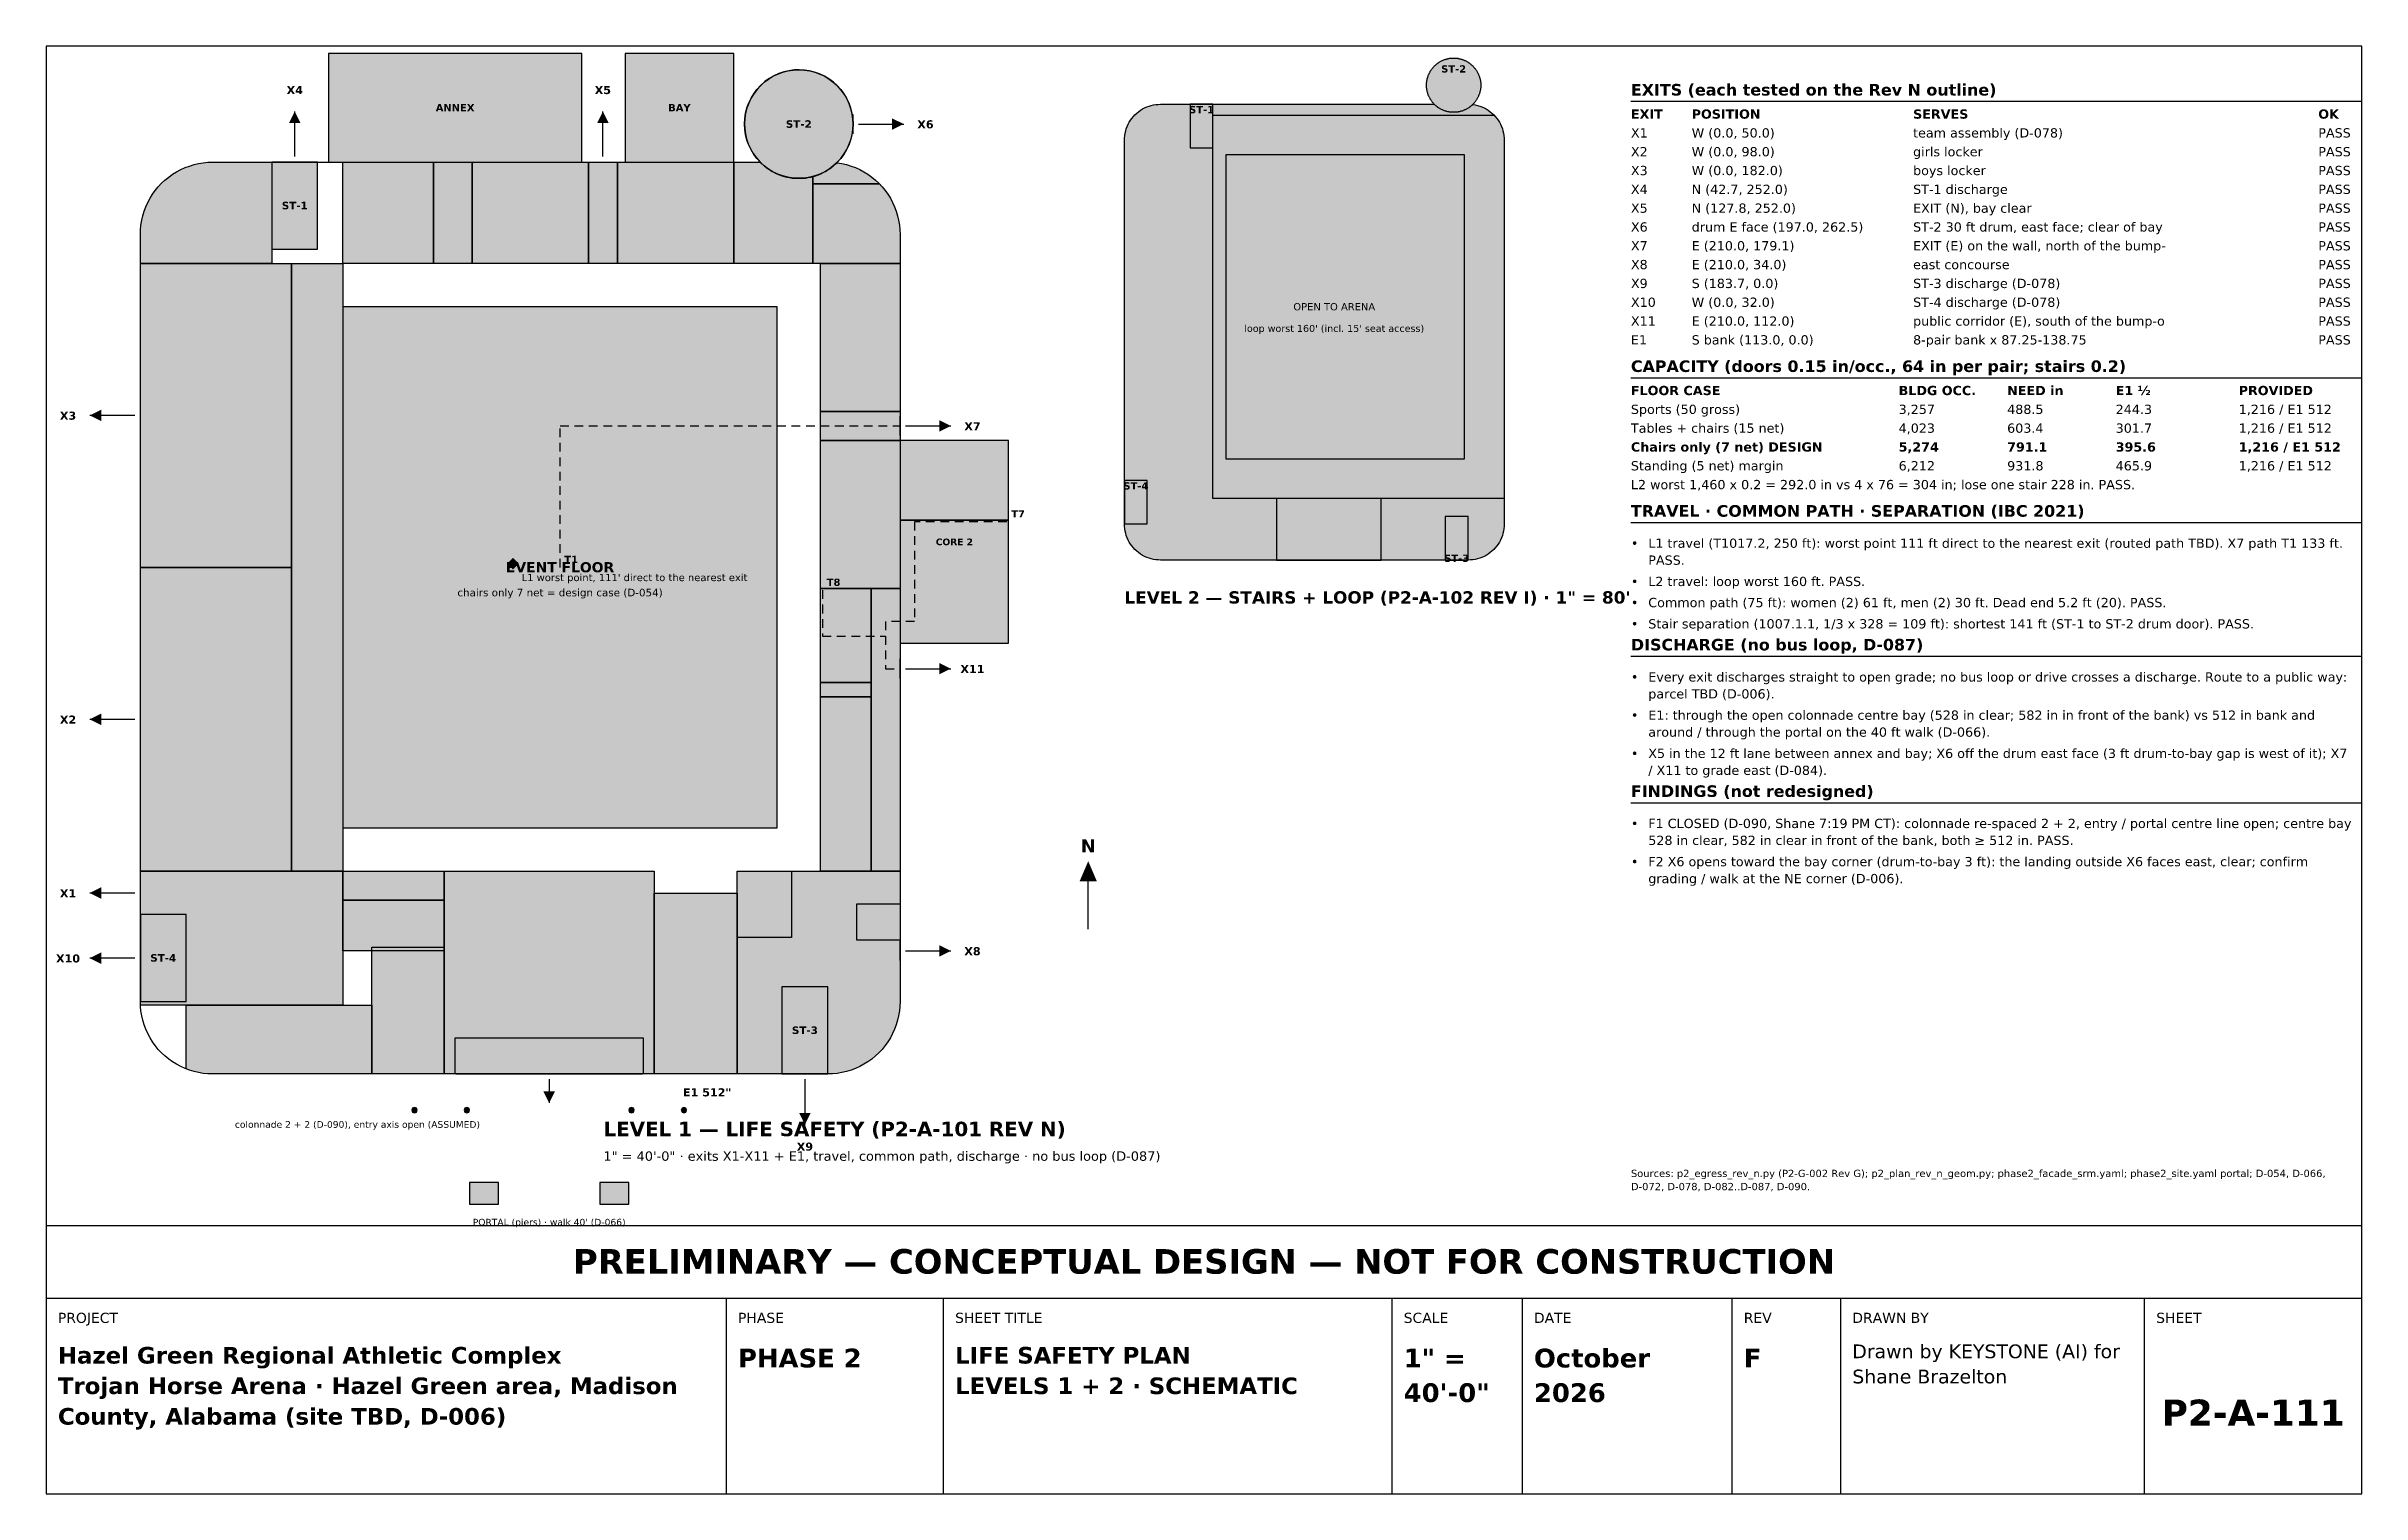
# Model space of a CAD drawing. Header units: inches. Extents: x 0.5 to 16.5, y 0.5 to 10.5.
import ezdxf
from ezdxf.enums import TextEntityAlignment as Align

# ---------------------------------------------------------------- set-up
doc = ezdxf.new("R2010")
doc.units = ezdxf.units.IN
doc.header["$MEASUREMENT"] = 0
for name, color, linetype in [('A-ANNEX', 7, 'Continuous'), ('A-ANNO-TEXT', 7, 'Continuous'), ('A-COLS', 7, 'Continuous'), ('A-EXIT', 7, 'Continuous'), ('A-EXIT-DISCH', 7, 'Continuous'), ('A-EXIT-TRAVEL', 7, 'Continuous'), ('A-PORTAL', 7, 'Continuous'), ('A-ROOM', 7, 'Continuous'), ('A-STAIR', 7, 'Continuous'), ('A-WALL-EXT', 7, 'Continuous'), ('G-ANNO-TTLB', 7, 'Continuous')]:
    doc.layers.add(name, color=color, linetype=linetype)
doc.styles.add('KS-BOLD', font='DejaVuSans-Bold.ttf')
doc.styles.add('KS-REG', font='DejaVuSans.ttf')

msp = doc.modelspace()

# ---------------------------------------------------------------- texts
at = {"layer": 'A-ANNO-TEXT'}
for s, height, style, p in [('ST-2', 0.05, 'KS-BOLD', (10.225, 10.319)), ('ANNEX', 0.05, 'KS-BOLD', (3.325, 10.051)), ('BAY', 0.05, 'KS-BOLD', (4.875, 10.051)), ('ST-1', 0.05, 'KS-BOLD', (8.483, 10.038)), ('ST-2', 0.052, 'KS-BOLD', (5.7, 9.937)), ('ST-1', 0.052, 'KS-BOLD', (2.217, 9.374)), ('OPEN TO ARENA', 0.05, 'KS-REG', (9.4, 8.676)), ("loop worst 160' (incl. 15' seat access)", 0.048, 'KS-REG', (9.4, 8.527)), ('ST-4', 0.05, 'KS-BOLD', (8.029, 7.438)), ('CORE 2', 0.046, 'KS-BOLD', (6.775, 7.053)), ('EVENT FLOOR', 0.07, 'KS-BOLD', (4.05, 6.866)), ('ST-3', 0.05, 'KS-BOLD', (10.246, 6.938)), ('chairs only 7 net = design case (D-054)', 0.052, 'KS-REG', (4.05, 6.7)), ('N', 0.09, 'KS-BOLD', (7.7, 4.93)), ('ST-4', 0.052, 'KS-BOLD', (1.308, 4.176)), ('ST-3', 0.052, 'KS-BOLD', (5.742, 3.676)), ('colonnade 2 + 2 (D-090), entry axis open (ASSUMED)', 0.046, 'KS-REG', (2.65, 3.028)), ("PORTAL (piers) · walk 40' (D-066)", 0.046, 'KS-REG', (3.975, 2.353))]:
    msp.add_text(s, height=height, dxfattribs=dict(at, style=style)).set_placement(p, align=Align.CENTER)
for s, height, style, p in [('EXITS (each tested on the Rev N outline)', 0.08, 'KS-BOLD', (11.45, 10.16)), ('X1', 0.064, 'KS-REG', (11.45, 9.87)), ('EXIT', 0.064, 'KS-BOLD', (11.45, 10)), ('W (0.0, 50.0)', 0.064, 'KS-REG', (11.87, 9.87)), ('POSITION', 0.064, 'KS-BOLD', (11.87, 10)), ('team assembly (D-078)', 0.064, 'KS-REG', (13.4, 9.87)), ('SERVES', 0.064, 'KS-BOLD', (13.4, 10)), ('OK', 0.064, 'KS-BOLD', (16.2, 10)), ('PASS', 0.064, 'KS-REG', (16.2, 9.87)), ('X2', 0.064, 'KS-REG', (11.45, 9.74)), ('W (0.0, 98.0)', 0.064, 'KS-REG', (11.87, 9.74)), ('girls locker', 0.064, 'KS-REG', (13.4, 9.74)), ('PASS', 0.064, 'KS-REG', (16.2, 9.74)), ('X3', 0.064, 'KS-REG', (11.45, 9.61)), ('W (0.0, 182.0)', 0.064, 'KS-REG', (11.87, 9.61)), ('boys locker', 0.064, 'KS-REG', (13.4, 9.61)), ('PASS', 0.064, 'KS-REG', (16.2, 9.61)), ('X4', 0.064, 'KS-REG', (11.45, 9.48)), ('N (42.7, 252.0)', 0.064, 'KS-REG', (11.87, 9.48)), ('ST-1 discharge', 0.064, 'KS-REG', (13.4, 9.48)), ('PASS', 0.064, 'KS-REG', (16.2, 9.48)), ('X5', 0.064, 'KS-REG', (11.45, 9.35)), ('X6', 0.064, 'KS-REG', (11.45, 9.22)), ('drum E face (197.0, 262.5)', 0.064, 'KS-REG', (11.87, 9.22)), ('N (127.8, 252.0)', 0.064, 'KS-REG', (11.87, 9.35)), ('ST-2 30 ft drum, east face; clear of bay', 0.064, 'KS-REG', (13.4, 9.22)), ('EXIT (N), bay clear', 0.064, 'KS-REG', (13.4, 9.35)), ('PASS', 0.064, 'KS-REG', (16.2, 9.35)), ('PASS', 0.064, 'KS-REG', (16.2, 9.22)), ('X7', 0.064, 'KS-REG', (11.45, 9.09)), ('E (210.0, 179.1)', 0.064, 'KS-REG', (11.87, 9.09)), ('EXIT (E) on the wall, north of the bump-', 0.064, 'KS-REG', (13.4, 9.09)), ('PASS', 0.064, 'KS-REG', (16.2, 9.09)), ('X8', 0.064, 'KS-REG', (11.45, 8.96)), ('E (210.0, 34.0)', 0.064, 'KS-REG', (11.87, 8.96)), ('east concourse', 0.064, 'KS-REG', (13.4, 8.96)), ('PASS', 0.064, 'KS-REG', (16.2, 8.96)), ('X9', 0.064, 'KS-REG', (11.45, 8.83)), ('S (183.7, 0.0)', 0.064, 'KS-REG', (11.87, 8.83)), ('ST-3 discharge (D-078)', 0.064, 'KS-REG', (13.4, 8.83)), ('PASS', 0.064, 'KS-REG', (16.2, 8.83)), ('X10', 0.064, 'KS-REG', (11.45, 8.7)), ('W (0.0, 32.0)', 0.064, 'KS-REG', (11.87, 8.7)), ('ST-4 discharge (D-078)', 0.064, 'KS-REG', (13.4, 8.7)), ('PASS', 0.064, 'KS-REG', (16.2, 8.7)), ('X11', 0.064, 'KS-REG', (11.45, 8.57)), ('E1', 0.064, 'KS-REG', (11.45, 8.44)), ('S bank (113.0, 0.0)', 0.064, 'KS-REG', (11.87, 8.44)), ('E (210.0, 112.0)', 0.064, 'KS-REG', (11.87, 8.57)), ('8-pair bank x 87.25-138.75', 0.064, 'KS-REG', (13.4, 8.44)), ('public corridor (E), south of the bump-o', 0.064, 'KS-REG', (13.4, 8.57)), ('PASS', 0.064, 'KS-REG', (16.2, 8.57)), ('PASS', 0.064, 'KS-REG', (16.2, 8.44)), ('CAPACITY (doors 0.15 in/occ., 64 in per pair; stairs 0.2)', 0.08, 'KS-BOLD', (11.45, 8.25)), ('Sports (50 gross)', 0.064, 'KS-REG', (11.45, 7.96)), ('FLOOR CASE', 0.064, 'KS-BOLD', (11.45, 8.09)), ('3,257', 0.064, 'KS-REG', (13.3, 7.96)), ('BLDG OCC.', 0.064, 'KS-BOLD', (13.3, 8.09)), ('488.5', 0.064, 'KS-REG', (14.05, 7.96)), ('NEED in', 0.064, 'KS-BOLD', (14.05, 8.09)), ('244.3', 0.064, 'KS-REG', (14.8, 7.96)), ('E1 ½', 0.064, 'KS-BOLD', (14.8, 8.09)), ('PROVIDED', 0.064, 'KS-BOLD', (15.65, 8.09)), ('1,216 / E1 512', 0.064, 'KS-REG', (15.65, 7.96)), ('Tables + chairs (15 net)', 0.064, 'KS-REG', (11.45, 7.83)), ('4,023', 0.064, 'KS-REG', (13.3, 7.83)), ('603.4', 0.064, 'KS-REG', (14.05, 7.83)), ('301.7', 0.064, 'KS-REG', (14.8, 7.83)), ('1,216 / E1 512', 0.064, 'KS-REG', (15.65, 7.83)), ('Chairs only (7 net) DESIGN', 0.064, 'KS-BOLD', (11.45, 7.7)), ('5,274', 0.064, 'KS-BOLD', (13.3, 7.7)), ('791.1', 0.064, 'KS-BOLD', (14.05, 7.7)), ('395.6', 0.064, 'KS-BOLD', (14.8, 7.7)), ('1,216 / E1 512', 0.064, 'KS-BOLD', (15.65, 7.7)), ('Standing (5 net) margin', 0.064, 'KS-REG', (11.45, 7.57)), ('6,212', 0.064, 'KS-REG', (13.3, 7.57)), ('931.8', 0.064, 'KS-REG', (14.05, 7.57)), ('465.9', 0.064, 'KS-REG', (14.8, 7.57)), ('1,216 / E1 512', 0.064, 'KS-REG', (15.65, 7.57)), ('L2 worst 1,460 x 0.2 = 292.0 in vs 4 x 76 = 304 in; lose one stair 228 in. PASS.', 0.064, 'KS-REG', (11.45, 7.44)), ('T7', 0.05, 'KS-BOLD', (7.168, 7.245)), ('TRAVEL · COMMON PATH · SEPARATION (IBC 2021)', 0.08, 'KS-BOLD', (11.45, 7.25)), ('•', 0.064, 'KS-REG', (11.45, 7.035)), ('L1 travel (T1017.2, 250 ft): worst point 111 ft direct to the nearest exit (routed path TBD). X7 path T1 133 ft.', 0.064, 'KS-REG', (11.57, 7.035)), ('T1', 0.05, 'KS-BOLD', (4.08, 6.93)), ('PASS.', 0.064, 'KS-REG', (11.57, 6.918)), ("L1 worst point, 111' direct to the nearest exit", 0.05, 'KS-REG', (3.785, 6.805)), ('T8', 0.05, 'KS-BOLD', (5.893, 6.772)), ('LEVEL 2 — STAIRS + LOOP (P2-A-102 REV I) · 1" = 80\'', 0.085, 'KS-BOLD', (7.95, 6.65)), ('•', 0.064, 'KS-REG', (11.45, 6.771)), ('L2 travel: loop worst 160 ft. PASS.', 0.064, 'KS-REG', (11.57, 6.771)), ('•', 0.064, 'KS-REG', (11.45, 6.625)), ('Common path (75 ft): women (2) 61 ft, men (2) 30 ft. Dead end 5.2 ft (20). PASS.', 0.064, 'KS-REG', (11.57, 6.625)), ('DISCHARGE (no bus loop, D-087)', 0.08, 'KS-BOLD', (11.45, 6.326)), ('•', 0.064, 'KS-REG', (11.45, 6.478)), ('Stair separation (1007.1.1, 1/3 x 328 = 109 ft): shortest 141 ft (ST-1 to ST-2 drum door). PASS.', 0.064, 'KS-REG', (11.57, 6.478)), ('•', 0.064, 'KS-REG', (11.45, 6.111)), ('Every exit discharges straight to open grade; no bus loop or drive crosses a discharge. Route to a public way:', 0.064, 'KS-REG', (11.57, 6.111)), ('parcel TBD (D-006).', 0.064, 'KS-REG', (11.57, 5.994)), ('•', 0.064, 'KS-REG', (11.45, 5.847)), ('around / through the portal on the 40 ft walk (D-066).', 0.064, 'KS-REG', (11.57, 5.73)), ('E1: through the open colonnade centre bay (528 in clear; 582 in in front of the bank) vs 512 in bank and', 0.064, 'KS-REG', (11.57, 5.847)), ('•', 0.064, 'KS-REG', (11.45, 5.583)), ('X5 in the 12 ft lane between annex and bay; X6 off the drum east face (3 ft drum-to-bay gap is west of it); X7', 0.064, 'KS-REG', (11.57, 5.583)), ('/ X11 to grade east (D-084).', 0.064, 'KS-REG', (11.57, 5.466)), ('FINDINGS (not redesigned)', 0.08, 'KS-BOLD', (11.45, 5.314)), ('•', 0.064, 'KS-REG', (11.45, 5.099)), ('F1 CLOSED (D-090, Shane 7:19 PM CT): colonnade re-spaced 2 + 2, entry / portal centre line open; centre bay', 0.064, 'KS-REG', (11.57, 5.099)), ('528 in clear, 582 in clear in front of the bank, both ≥ 512 in. PASS.', 0.064, 'KS-REG', (11.57, 4.982)), ('•', 0.064, 'KS-REG', (11.45, 4.835)), ('F2 X6 opens toward the bay corner (drum-to-bay 3 ft): the landing outside X6 faces east, clear; confirm', 0.064, 'KS-REG', (11.57, 4.835)), ('grading / walk at the NE corner (D-006).', 0.064, 'KS-REG', (11.57, 4.718)), ('LEVEL 1 — LIFE SAFETY (P2-A-101 REV N)', 0.1, 'KS-BOLD', (4.35, 2.97)), ('1" = 40\'-0" · exits X1-X11 + E1, travel, common path, discharge · no bus loop (D-087)', 0.065, 'KS-REG', (4.35, 2.8)), ('Sources: p2_egress_rev_n.py (P2-G-002 Rev G); p2_plan_rev_n_geom.py; phase2_facade_srm.yaml; phase2_site.yaml portal; D-054, D-066,', 0.05, 'KS-REG', (11.45, 2.688)), ('D-072, D-078, D-082..D-087, D-090.', 0.05, 'KS-REG', (11.45, 2.597))]:
    msp.add_text(s, height=height, dxfattribs=dict(at, style=style)).set_placement(p)
at = {"layer": 'A-EXIT', "style": 'KS-BOLD'}
for s, p in [('X4', (2.217, 10.17)), ('X5', (4.346, 10.17)), ('X6', (6.575, 9.933)), ('X3', (0.65, 7.92)), ('X7', (6.9, 7.847)), ('X11', (6.9, 6.17)), ('X2', (0.65, 5.82)), ('X1', (0.65, 4.62)), ('X10', (0.65, 4.17)), ('X8', (6.9, 4.22)), ('X9', (5.742, 2.87))]:
    msp.add_text(s, height=0.056, dxfattribs=at).set_placement(p, align=Align.CENTER)
msp.add_text('E1 512"', height=0.056, dxfattribs=at).set_placement((4.9, 3.245))
at = {"layer": 'G-ANNO-TTLB', "style": 'KS-BOLD'}
for s, height, p in [('PRELIMINARY — CONCEPTUAL DESIGN — NOT FOR CONSTRUCTION', 0.17, (8.5, 2.02)), ('P2-A-111', 0.18, (15.75, 0.97))]:
    msp.add_text(s, height=height, dxfattribs=at).set_placement(p, align=Align.CENTER)
at = {"layer": 'G-ANNO-TTLB'}
for s, height, style, p in [('PROJECT', 0.07, 'KS-REG', (0.58, 1.68)), ('PHASE', 0.07, 'KS-REG', (5.28, 1.68)), ('SHEET TITLE', 0.07, 'KS-REG', (6.78, 1.68)), ('SCALE', 0.07, 'KS-REG', (9.88, 1.68)), ('DATE', 0.07, 'KS-REG', (10.78, 1.68)), ('REV', 0.07, 'KS-REG', (12.23, 1.68)), ('DRAWN BY', 0.07, 'KS-REG', (12.98, 1.68)), ('SHEET', 0.07, 'KS-REG', (15.08, 1.68)), ('Hazel Green Regional Athletic Complex', 0.115, 'KS-BOLD', (0.58, 1.399)), ('PHASE 2', 0.13, 'KS-BOLD', (5.28, 1.372)), ('LIFE SAFETY PLAN', 0.115, 'KS-BOLD', (6.78, 1.399)), ('1" =', 0.13, 'KS-BOLD', (9.88, 1.372)), ('October', 0.13, 'KS-BOLD', (10.78, 1.372)), ('F', 0.13, 'KS-BOLD', (12.23, 1.372)), ('Drawn by KEYSTONE (AI) for', 0.095, 'KS-REG', (12.98, 1.436)), ('Trojan Horse Arena · Hazel Green area, Madison', 0.115, 'KS-BOLD', (0.58, 1.188)), ('LEVELS 1 + 2 · SCHEMATIC', 0.115, 'KS-BOLD', (6.78, 1.188)), ('Shane Brazelton', 0.095, 'KS-REG', (12.98, 1.262)), ('40\'-0"', 0.13, 'KS-BOLD', (9.88, 1.133)), ('2026', 0.13, 'KS-BOLD', (10.78, 1.133)), ('County, Alabama (site TBD, D-006)', 0.115, 'KS-BOLD', (0.58, 0.977))]:
    msp.add_text(s, height=height, dxfattribs=dict(at, style=style)).set_placement(p)

# ---------------------------------------------------------------- hatches: boundary and pattern name
at = {"layer": 'A-ANNEX', "true_color": 0xc9ccd0}
for points in [[(4.2, 9.7), (4.2, 10.45), (2.45, 10.45), (2.45, 9.7), (4.2, 9.7)], [(5.25, 9.7), (5.25, 10.45), (4.5, 10.45), (4.5, 9.7), (5.25, 9.7)], [(7.15, 6.377), (7.15, 7.777), (6.4, 7.777), (6.4, 6.377), (7.15, 6.377)]]:
    msp.add_hatch(color=7, dxfattribs=at).paths.add_polyline_path(points)
at = {"layer": 'A-ANNO-TEXT', "true_color": 0xcc0000}
msp.add_hatch(color=7, dxfattribs=at).paths.add_polyline_path([(3.685, 6.925), (3.725, 6.965), (3.765, 6.925), (3.725, 6.885)])
at = {"layer": 'A-ANNO-TEXT', "true_color": 0x000000}
msp.add_hatch(color=7, dxfattribs=at).paths.add_polyline_path([(7.64, 4.73), (7.7, 4.87), (7.76, 4.73)])
at = {"layer": 'A-COLS', "true_color": 0x777777}
for points in [[(3.062, 3.15), (3.057, 3.163), (3.044, 3.169), (3.03, 3.163), (3.025, 3.15), (3.03, 3.137), (3.044, 3.131), (3.057, 3.137)], [(3.425, 3.15), (3.42, 3.163), (3.406, 3.169), (3.393, 3.163), (3.388, 3.15), (3.393, 3.137), (3.406, 3.131), (3.42, 3.137)], [(4.562, 3.15), (4.557, 3.163), (4.544, 3.169), (4.53, 3.163), (4.525, 3.15), (4.53, 3.137), (4.544, 3.131), (4.557, 3.137)], [(4.925, 3.15), (4.92, 3.163), (4.906, 3.169), (4.893, 3.163), (4.888, 3.15), (4.893, 3.137), (4.906, 3.131), (4.92, 3.137)]]:
    msp.add_hatch(color=7, dxfattribs=at).paths.add_polyline_path(points)
at = {"layer": 'A-EXIT-DISCH', "true_color": 0x1e7b34}
for points in [[(2.217, 10.05), (2.177, 9.97), (2.257, 9.97)], [(4.346, 10.05), (4.306, 9.97), (4.386, 9.97)], [(6.425, 9.963), (6.345, 10.002), (6.345, 9.923)], [(0.8, 7.95), (0.88, 7.91), (0.88, 7.99)], [(6.75, 7.877), (6.67, 7.917), (6.67, 7.837)], [(6.75, 6.2), (6.67, 6.24), (6.67, 6.16)], [(0.8, 5.85), (0.88, 5.81), (0.88, 5.89)], [(0.8, 4.65), (0.88, 4.61), (0.88, 4.69)], [(0.8, 4.2), (0.88, 4.16), (0.88, 4.24)], [(6.75, 4.25), (6.67, 4.29), (6.67, 4.21)], [(3.975, 3.2), (4.015, 3.28), (3.935, 3.28)], [(5.742, 3.05), (5.782, 3.13), (5.702, 3.13)]]:
    msp.add_hatch(color=7, dxfattribs=at).paths.add_polyline_path(points)
at = {"layer": 'A-PORTAL', "true_color": 0xcc0000}
for points in [[(3.625, 2.5), (3.625, 2.65), (3.425, 2.65), (3.425, 2.5), (3.625, 2.5)], [(4.525, 2.5), (4.525, 2.65), (4.325, 2.65), (4.325, 2.5), (4.525, 2.5)]]:
    msp.add_hatch(color=7, dxfattribs=at).paths.add_polyline_path(points)
at = {"layer": 'A-ROOM', "true_color": 0xf3f1ec}
for points in [[(10.358, 10.098), (10.374, 10.095), (10.39, 10.091), (10.405, 10.087), (10.421, 10.081), (10.436, 10.074), (10.45, 10.067), (10.464, 10.058), (10.477, 10.048), (10.49, 10.038), (10.502, 10.027), (10.513, 10.015), (10.523, 10.002), (10.533, 9.989), (10.542, 9.975), (10.549, 9.961), (10.556, 9.946), (10.562, 9.93), (10.566, 9.915), (10.57, 9.899), (10.573, 9.883), (10.574, 9.866), (10.575, 9.85), (10.575, 7.2), (10.574, 7.184), (10.573, 7.167), (10.57, 7.151), (10.566, 7.135), (10.562, 7.12), (10.556, 7.104), (10.549, 7.089), (10.542, 7.075), (10.533, 7.061), (10.523, 7.048), (10.513, 7.035), (10.502, 7.023), (10.49, 7.012), (10.477, 7.002), (10.464, 6.992), (10.45, 6.983), (10.436, 6.976), (10.421, 6.969), (10.405, 6.963), (10.39, 6.959), (10.374, 6.955), (10.358, 6.952), (10.341, 6.951), (10.325, 6.95), (8.2, 6.95), (8.184, 6.951), (8.167, 6.952), (8.151, 6.955), (8.135, 6.959), (8.12, 6.963), (8.104, 6.969), (8.089, 6.976), (8.075, 6.983), (8.061, 6.992), (8.048, 7.002), (8.035, 7.012), (8.023, 7.023), (8.012, 7.035), (8.002, 7.048), (7.992, 7.061), (7.983, 7.075), (7.976, 7.089), (7.969, 7.104), (7.963, 7.12), (7.959, 7.135), (7.955, 7.151), (7.952, 7.167), (7.951, 7.184), (7.95, 7.2), (7.95, 9.85), (7.951, 9.866), (7.952, 9.883), (7.955, 9.899), (7.959, 9.915), (7.963, 9.93), (7.969, 9.946), (7.976, 9.961), (7.983, 9.975), (7.992, 9.989), (8.002, 10.002), (8.012, 10.015), (8.023, 10.027), (8.035, 10.038), (8.048, 10.048), (8.061, 10.058), (8.075, 10.067), (8.089, 10.074), (8.104, 10.081), (8.12, 10.087), (8.135, 10.091), (8.151, 10.095), (8.167, 10.098), (8.184, 10.099), (8.2, 10.1), (10.091, 10.1), (10.089, 10.102), (10.086, 10.105), (10.083, 10.109), (10.08, 10.112), (10.077, 10.116), (10.074, 10.12), (10.072, 10.123), (10.069, 10.127), (10.067, 10.131), (10.064, 10.135), (10.062, 10.139), (10.06, 10.143), (10.058, 10.147), (10.056, 10.151), (10.054, 10.155), (10.052, 10.159), (10.05, 10.164), (10.048, 10.168), (10.047, 10.172), (10.046, 10.177), (10.044, 10.181), (10.043, 10.186), (10.042, 10.19), (10.041, 10.195), (10.04, 10.199), (10.04, 10.204), (10.039, 10.208), (10.038, 10.213), (10.038, 10.217), (10.038, 10.222), (10.038, 10.227), (10.037, 10.231), (10.038, 10.236), (10.038, 10.24), (10.038, 10.245), (10.038, 10.25), (10.039, 10.254), (10.04, 10.259), (10.04, 10.263), (10.041, 10.268), (10.042, 10.272), (10.043, 10.277), (10.044, 10.281), (10.046, 10.286), (10.047, 10.29), (10.048, 10.294), (10.05, 10.299), (10.052, 10.303), (10.054, 10.307), (10.056, 10.311), (10.058, 10.316), (10.06, 10.32), (10.062, 10.324), (10.064, 10.328), (10.067, 10.332), (10.069, 10.335), (10.072, 10.339), (10.074, 10.343), (10.077, 10.347), (10.08, 10.35), (10.083, 10.354), (10.086, 10.357), (10.089, 10.361), (10.092, 10.364), (10.096, 10.367), (10.099, 10.37), (10.103, 10.373), (10.106, 10.376), (10.11, 10.379), (10.113, 10.382), (10.117, 10.385), (10.121, 10.387), (10.125, 10.39), (10.129, 10.392), (10.133, 10.394), (10.137, 10.397), (10.141, 10.399), (10.145, 10.401), (10.149, 10.403), (10.153, 10.404), (10.158, 10.406), (10.162, 10.408), (10.166, 10.409), (10.171, 10.411), (10.175, 10.412), (10.179, 10.413), (10.184, 10.414), (10.188, 10.415), (10.193, 10.416), (10.197, 10.417), (10.202, 10.417), (10.207, 10.418), (10.211, 10.418), (10.216, 10.419), (10.22, 10.419), (10.225, 10.419), (10.23, 10.419), (10.234, 10.419), (10.239, 10.418), (10.243, 10.418), (10.248, 10.417), (10.253, 10.417), (10.257, 10.416), (10.262, 10.415), (10.266, 10.414), (10.271, 10.413), (10.275, 10.412), (10.279, 10.411), (10.284, 10.409), (10.288, 10.408), (10.292, 10.406), (10.297, 10.404), (10.301, 10.403), (10.305, 10.401), (10.309, 10.399), (10.313, 10.397), (10.317, 10.394), (10.321, 10.392), (10.325, 10.39), (10.329, 10.387), (10.333, 10.385), (10.337, 10.382), (10.34, 10.379), (10.344, 10.376), (10.347, 10.373), (10.351, 10.37), (10.354, 10.367), (10.358, 10.364), (10.361, 10.361), (10.364, 10.357), (10.367, 10.354), (10.37, 10.35), (10.373, 10.347), (10.376, 10.343), (10.378, 10.339), (10.381, 10.335), (10.383, 10.332), (10.386, 10.328), (10.388, 10.324), (10.39, 10.32), (10.392, 10.316), (10.394, 10.311), (10.396, 10.307), (10.398, 10.303), (10.4, 10.299), (10.402, 10.294), (10.403, 10.29), (10.404, 10.286), (10.406, 10.281), (10.407, 10.277), (10.408, 10.272), (10.409, 10.268), (10.41, 10.263), (10.41, 10.259), (10.411, 10.254), (10.412, 10.25), (10.412, 10.245), (10.412, 10.24), (10.412, 10.236), (10.413, 10.231), (10.412, 10.227), (10.412, 10.222), (10.412, 10.217), (10.412, 10.213), (10.411, 10.208), (10.41, 10.204), (10.41, 10.199), (10.409, 10.195), (10.408, 10.19), (10.407, 10.186), (10.406, 10.181), (10.404, 10.177), (10.403, 10.172), (10.402, 10.168), (10.4, 10.164), (10.398, 10.159), (10.396, 10.155), (10.394, 10.151), (10.392, 10.147), (10.39, 10.143), (10.388, 10.139), (10.386, 10.135), (10.383, 10.131), (10.381, 10.127), (10.378, 10.123), (10.376, 10.12), (10.373, 10.116), (10.37, 10.112), (10.367, 10.109), (10.364, 10.105), (10.361, 10.102), (10.358, 10.099), (10.357, 10.098), (10.358, 10.098)], [(4.246, 9), (4.246, 9.7), (4.446, 9.7), (4.446, 9), (4.246, 9)], [(2.194, 9), (2.55, 9), (2.55, 4.8), (2.194, 4.8), (2.194, 9)], [(5.85, 7.777), (5.85, 7.977), (6.4, 7.977), (6.4, 7.777), (5.85, 7.777)], [(6.2, 4.8), (6.2, 6.755), (6.4, 6.755), (6.4, 4.8), (6.2, 4.8)], [(2.55, 3.875), (1.151, 3.875), (1.15, 3.9), (1.467, 3.9), (1.467, 4.502), (1.15, 4.502), (1.15, 4.8), (2.55, 4.8), (2.55, 3.875)], [(2.55, 4.8), (3.25, 4.8), (3.25, 4.6), (2.55, 4.6), (2.55, 4.8)], [(4.7, 4.8), (4.7, 3.4), (3.25, 3.4), (3.25, 4.8), (4.7, 4.8)], [(6.399, 3.867), (6.396, 3.835), (6.39, 3.802), (6.383, 3.771), (6.373, 3.739), (6.362, 3.709), (6.348, 3.679), (6.333, 3.65), (6.316, 3.622), (6.297, 3.596), (6.276, 3.57), (6.254, 3.546), (6.23, 3.524), (6.204, 3.503), (6.178, 3.484), (6.15, 3.467), (6.121, 3.452), (6.091, 3.438), (6.061, 3.427), (6.029, 3.417), (5.998, 3.41), (5.965, 3.404), (5.933, 3.401), (5.9, 3.4), (5.9, 4.002), (5.583, 4.002), (5.583, 3.4), (5.275, 3.4), (5.275, 4.8), (6.4, 4.8), (6.4, 3.9), (6.399, 3.867)], [(2.55, 4.6), (3.25, 4.6), (3.25, 4.25), (2.55, 4.25), (2.55, 4.6)]]:
    msp.add_hatch(color=7, dxfattribs=at).paths.add_polyline_path(points)
at = {"layer": 'A-ROOM', "true_color": 0xb9b3a0}
for points in [[(10.413, 10.231), (10.412, 10.227), (10.412, 10.222), (10.412, 10.217), (10.412, 10.213), (10.411, 10.208), (10.41, 10.204), (10.41, 10.199), (10.409, 10.195), (10.408, 10.19), (10.407, 10.186), (10.406, 10.181), (10.404, 10.177), (10.403, 10.172), (10.402, 10.168), (10.4, 10.164), (10.398, 10.159), (10.396, 10.155), (10.394, 10.151), (10.392, 10.147), (10.39, 10.143), (10.388, 10.139), (10.386, 10.135), (10.383, 10.131), (10.381, 10.127), (10.378, 10.123), (10.376, 10.12), (10.373, 10.116), (10.37, 10.112), (10.367, 10.109), (10.364, 10.105), (10.361, 10.102), (10.358, 10.099), (10.354, 10.095), (10.351, 10.092), (10.347, 10.089), (10.344, 10.086), (10.34, 10.083), (10.337, 10.081), (10.333, 10.078), (10.329, 10.075), (10.325, 10.073), (10.321, 10.07), (10.317, 10.068), (10.313, 10.066), (10.309, 10.064), (10.305, 10.062), (10.301, 10.06), (10.297, 10.058), (10.292, 10.056), (10.288, 10.055), (10.284, 10.053), (10.279, 10.052), (10.275, 10.051), (10.271, 10.049), (10.266, 10.048), (10.262, 10.047), (10.257, 10.047), (10.253, 10.046), (10.248, 10.045), (10.243, 10.045), (10.239, 10.044), (10.234, 10.044), (10.23, 10.044), (10.225, 10.044), (10.22, 10.044), (10.216, 10.044), (10.211, 10.044), (10.207, 10.045), (10.202, 10.045), (10.197, 10.046), (10.193, 10.047), (10.188, 10.047), (10.184, 10.048), (10.179, 10.049), (10.175, 10.051), (10.171, 10.052), (10.166, 10.053), (10.162, 10.055), (10.158, 10.056), (10.153, 10.058), (10.149, 10.06), (10.145, 10.062), (10.141, 10.064), (10.137, 10.066), (10.133, 10.068), (10.129, 10.07), (10.125, 10.073), (10.121, 10.075), (10.117, 10.078), (10.113, 10.081), (10.11, 10.083), (10.106, 10.086), (10.103, 10.089), (10.099, 10.092), (10.096, 10.095), (10.092, 10.099), (10.089, 10.102), (10.086, 10.105), (10.083, 10.109), (10.08, 10.112), (10.077, 10.116), (10.074, 10.12), (10.072, 10.123), (10.069, 10.127), (10.067, 10.131), (10.064, 10.135), (10.062, 10.139), (10.06, 10.143), (10.058, 10.147), (10.056, 10.151), (10.054, 10.155), (10.052, 10.159), (10.05, 10.164), (10.048, 10.168), (10.047, 10.172), (10.046, 10.177), (10.044, 10.181), (10.043, 10.186), (10.042, 10.19), (10.041, 10.195), (10.04, 10.199), (10.04, 10.204), (10.039, 10.208), (10.038, 10.213), (10.038, 10.217), (10.038, 10.222), (10.038, 10.227), (10.037, 10.231), (10.038, 10.236), (10.038, 10.24), (10.038, 10.245), (10.038, 10.25), (10.039, 10.254), (10.04, 10.259), (10.04, 10.263), (10.041, 10.268), (10.042, 10.272), (10.043, 10.277), (10.044, 10.281), (10.046, 10.286), (10.047, 10.29), (10.048, 10.294), (10.05, 10.299), (10.052, 10.303), (10.054, 10.307), (10.056, 10.311), (10.058, 10.316), (10.06, 10.32), (10.062, 10.324), (10.064, 10.328), (10.067, 10.332), (10.069, 10.335), (10.072, 10.339), (10.074, 10.343), (10.077, 10.347), (10.08, 10.35), (10.083, 10.354), (10.086, 10.357), (10.089, 10.361), (10.092, 10.364), (10.096, 10.367), (10.099, 10.37), (10.103, 10.373), (10.106, 10.376), (10.11, 10.379), (10.113, 10.382), (10.117, 10.385), (10.121, 10.387), (10.125, 10.39), (10.129, 10.392), (10.133, 10.394), (10.137, 10.397), (10.141, 10.399), (10.145, 10.401), (10.149, 10.403), (10.153, 10.404), (10.158, 10.406), (10.162, 10.408), (10.166, 10.409), (10.171, 10.411), (10.175, 10.412), (10.179, 10.413), (10.184, 10.414), (10.188, 10.415), (10.193, 10.416), (10.197, 10.417), (10.202, 10.417), (10.207, 10.418), (10.211, 10.418), (10.216, 10.419), (10.22, 10.419), (10.225, 10.419), (10.23, 10.419), (10.234, 10.419), (10.239, 10.418), (10.243, 10.418), (10.248, 10.417), (10.253, 10.417), (10.257, 10.416), (10.262, 10.415), (10.266, 10.414), (10.271, 10.413), (10.275, 10.412), (10.279, 10.411), (10.284, 10.409), (10.288, 10.408), (10.292, 10.406), (10.297, 10.404), (10.301, 10.403), (10.305, 10.401), (10.309, 10.399), (10.313, 10.397), (10.317, 10.394), (10.321, 10.392), (10.325, 10.39), (10.329, 10.387), (10.333, 10.385), (10.337, 10.382), (10.34, 10.379), (10.344, 10.376), (10.347, 10.373), (10.351, 10.37), (10.354, 10.367), (10.358, 10.364), (10.361, 10.361), (10.364, 10.357), (10.367, 10.354), (10.37, 10.35), (10.373, 10.347), (10.376, 10.343), (10.378, 10.339), (10.381, 10.335), (10.383, 10.332), (10.386, 10.328), (10.388, 10.324), (10.39, 10.32), (10.392, 10.316), (10.394, 10.311), (10.396, 10.307), (10.398, 10.303), (10.4, 10.299), (10.402, 10.294), (10.403, 10.29), (10.404, 10.286), (10.406, 10.281), (10.407, 10.277), (10.408, 10.272), (10.409, 10.268), (10.41, 10.263), (10.41, 10.259), (10.411, 10.254), (10.412, 10.25), (10.412, 10.245), (10.412, 10.24), (10.412, 10.236), (10.413, 10.231)], [(8.562, 9.799), (8.562, 10.1), (8.404, 10.1), (8.404, 9.799), (8.562, 9.799)], [(8.108, 7.2), (8.108, 7.501), (7.95, 7.501), (7.95, 7.2), (8.108, 7.2)], [(10.325, 6.95), (10.325, 7.251), (10.167, 7.251), (10.167, 6.95), (10.325, 6.95)]]:
    msp.add_hatch(color=7, dxfattribs=at).paths.add_polyline_path(points)
at = {"layer": 'A-ROOM', "true_color": 0xe9d7a8}
msp.add_hatch(color=7, dxfattribs=at).paths.add_polyline_path([(8.562, 7.375), (8.562, 10.025), (10.503, 10.025), (10.513, 10.015), (10.523, 10.002), (10.533, 9.989), (10.542, 9.975), (10.549, 9.961), (10.556, 9.946), (10.562, 9.93), (10.566, 9.915), (10.57, 9.899), (10.573, 9.883), (10.574, 9.866), (10.575, 9.85), (10.575, 7.375), (8.562, 7.375)])
at = {"layer": 'A-ROOM', "true_color": 0xe4e1d8}
for points in [[(1.15, 9), (1.15, 9.2), (1.151, 9.233), (1.154, 9.265), (1.16, 9.298), (1.167, 9.329), (1.177, 9.361), (1.188, 9.391), (1.202, 9.421), (1.217, 9.45), (1.234, 9.478), (1.253, 9.504), (1.274, 9.53), (1.296, 9.554), (1.32, 9.576), (1.346, 9.597), (1.372, 9.616), (1.4, 9.633), (1.429, 9.648), (1.459, 9.662), (1.489, 9.673), (1.521, 9.683), (1.552, 9.69), (1.585, 9.696), (1.617, 9.699), (1.65, 9.7), (2.058, 9.7), (2.058, 9.098), (2.058, 9), (1.15, 9)], [(2.55, 9), (2.55, 9.7), (3.175, 9.7), (3.175, 9), (2.55, 9)], [(3.175, 9), (3.175, 9.7), (3.443, 9.7), (3.443, 9), (3.175, 9)], [(3.443, 9), (3.443, 9.7), (4.246, 9.7), (4.246, 9), (3.443, 9)], [(4.446, 9), (4.446, 9.7), (5.25, 9.7), (5.25, 9), (4.446, 9)], [(5.798, 9), (5.25, 9), (5.25, 9.7), (5.432, 9.7), (5.435, 9.697), (5.441, 9.691), (5.448, 9.685), (5.455, 9.679), (5.462, 9.673), (5.469, 9.667), (5.477, 9.661), (5.484, 9.656), (5.492, 9.651), (5.499, 9.646), (5.507, 9.641), (5.515, 9.636), (5.523, 9.632), (5.531, 9.628), (5.54, 9.624), (5.548, 9.62), (5.556, 9.616), (5.565, 9.613), (5.574, 9.609), (5.582, 9.606), (5.591, 9.604), (5.6, 9.601), (5.609, 9.599), (5.618, 9.597), (5.627, 9.595), (5.636, 9.593), (5.645, 9.592), (5.654, 9.59), (5.663, 9.589), (5.672, 9.589), (5.682, 9.588), (5.691, 9.588), (5.7, 9.588), (5.709, 9.588), (5.718, 9.588), (5.728, 9.589), (5.737, 9.589), (5.746, 9.59), (5.755, 9.592), (5.764, 9.593), (5.773, 9.595), (5.782, 9.597), (5.791, 9.599), (5.798, 9.601), (5.798, 9)], [(5.798, 9.601), (5.8, 9.601), (5.809, 9.604), (5.818, 9.606), (5.826, 9.609), (5.835, 9.613), (5.844, 9.616), (5.852, 9.62), (5.86, 9.624), (5.869, 9.628), (5.877, 9.632), (5.885, 9.636), (5.893, 9.641), (5.901, 9.646), (5.908, 9.651), (5.916, 9.656), (5.923, 9.661), (5.931, 9.667), (5.938, 9.673), (5.945, 9.679), (5.952, 9.685), (5.959, 9.691), (5.964, 9.696), (5.965, 9.696), (5.998, 9.69), (6.029, 9.683), (6.061, 9.673), (6.091, 9.662), (6.121, 9.648), (6.15, 9.633), (6.178, 9.616), (6.204, 9.597), (6.23, 9.576), (6.254, 9.554), (6.257, 9.55), (5.798, 9.55), (5.798, 9.601)], [(5.798, 9), (5.798, 9.55), (6.257, 9.55), (6.276, 9.53), (6.297, 9.504), (6.316, 9.478), (6.333, 9.45), (6.348, 9.421), (6.362, 9.391), (6.373, 9.361), (6.383, 9.329), (6.39, 9.298), (6.396, 9.265), (6.399, 9.233), (6.4, 9.2), (6.4, 9), (5.798, 9)], [(2.194, 6.9), (1.15, 6.9), (1.15, 9), (2.194, 9), (2.194, 6.9)], [(5.85, 7.977), (5.85, 9), (6.4, 9), (6.4, 7.977), (5.85, 7.977)], [(5.85, 6.755), (5.85, 7.777), (6.4, 7.777), (6.4, 6.755), (5.85, 6.755)], [(7.15, 7.227), (7.15, 7.777), (6.4, 7.777), (6.4, 7.227), (7.15, 7.227)], [(7.15, 6.377), (7.15, 7.227), (6.4, 7.227), (6.4, 6.377), (7.15, 6.377)], [(2.194, 4.8), (1.15, 4.8), (1.15, 6.9), (2.194, 6.9), (2.194, 4.8)], [(5.85, 6.755), (6.2, 6.755), (6.2, 6.105), (5.85, 6.105), (5.85, 6.755)], [(5.85, 6.105), (6.2, 6.105), (6.2, 6.005), (5.85, 6.005), (5.85, 6.105)], [(5.85, 6.005), (6.2, 6.005), (6.2, 4.8), (5.85, 4.8), (5.85, 6.005)], [(5.275, 4.8), (5.65, 4.8), (5.65, 4.342), (5.275, 4.342), (5.275, 4.8)], [(5.275, 4.65), (5.275, 3.4), (4.7, 3.4), (4.7, 4.65), (5.275, 4.65)], [(6.1, 4.325), (6.1, 4.575), (6.4, 4.575), (6.4, 4.325), (6.1, 4.325)], [(3.25, 4.275), (3.25, 3.4), (2.75, 3.4), (2.75, 4.275), (3.25, 4.275)], [(2.75, 3.875), (2.75, 3.4), (1.65, 3.4), (1.617, 3.401), (1.585, 3.404), (1.552, 3.41), (1.521, 3.417), (1.489, 3.427), (1.467, 3.435), (1.467, 3.875), (2.75, 3.875)], [(4.625, 3.65), (4.625, 3.4), (3.325, 3.4), (3.325, 3.65), (4.625, 3.65)]]:
    msp.add_hatch(color=7, dxfattribs=at).paths.add_polyline_path(points)
at = {"layer": 'A-ROOM', "true_color": 0xffffff}
for points in [[(10.3, 7.65), (10.3, 9.75), (8.65, 9.75), (8.65, 7.65), (10.3, 7.65)], [(9.725, 6.95), (9.725, 7.375), (9, 7.375), (9, 6.95), (9.725, 6.95)]]:
    msp.add_hatch(color=7, dxfattribs=at).paths.add_polyline_path(points)
at = {"layer": 'A-ROOM', "true_color": 0xf1e6cc}
msp.add_hatch(color=7, dxfattribs=at).paths.add_polyline_path([(5.55, 5.1), (5.55, 8.7), (2.55, 8.7), (2.55, 5.1), (5.55, 5.1)])
at = {"layer": 'A-STAIR', "true_color": 0xb9b3a0}
h = msp.add_hatch(color=7, dxfattribs=at)
edge = h.paths.add_edge_path()
edge.add_arc((5.7, 9.963), 0.375, 0, 360)
for points in [[(2.375, 9.098), (2.375, 9.7), (2.058, 9.7), (2.058, 9.098), (2.375, 9.098)], [(1.467, 3.9), (1.467, 4.502), (1.15, 4.502), (1.15, 3.9), (1.467, 3.9)], [(5.9, 3.4), (5.9, 4.002), (5.583, 4.002), (5.583, 3.4), (5.9, 3.4)]]:
    msp.add_hatch(color=7, dxfattribs=at).paths.add_polyline_path(points)

# ---------------------------------------------------------------- linework, layer by layer
at = {"layer": 'A-ANNEX'}
for points in [[(4.2, 9.7), (4.2, 10.45), (2.45, 10.45), (2.45, 9.7), (4.2, 9.7)], [(5.25, 9.7), (5.25, 10.45), (4.5, 10.45), (4.5, 9.7), (5.25, 9.7)], [(7.15, 6.377), (7.15, 7.777), (6.4, 7.777), (6.4, 6.377), (7.15, 6.377)]]:
    msp.add_lwpolyline(points, close=True, dxfattribs=at)
at = {"layer": 'A-ANNO-TEXT'}
for p, q in [((11.45, 10.12), (16.5, 10.12)), ((11.45, 8.21), (16.5, 8.21)), ((11.45, 7.21), (16.5, 7.21)), ((11.45, 6.286), (16.5, 6.286)), ((11.45, 5.274), (16.5, 5.274)), ((7.7, 4.4), (7.7, 4.85))]:
    msp.add_line(p, q, dxfattribs=at)
at = {"layer": 'A-COLS'}
for points in [[(3.062, 3.15), (3.057, 3.163), (3.044, 3.169), (3.03, 3.163), (3.025, 3.15), (3.03, 3.137), (3.044, 3.131), (3.057, 3.137)], [(3.425, 3.15), (3.42, 3.163), (3.406, 3.169), (3.393, 3.163), (3.388, 3.15), (3.393, 3.137), (3.406, 3.131), (3.42, 3.137)], [(4.562, 3.15), (4.557, 3.163), (4.544, 3.169), (4.53, 3.163), (4.525, 3.15), (4.53, 3.137), (4.544, 3.131), (4.557, 3.137)], [(4.925, 3.15), (4.92, 3.163), (4.906, 3.169), (4.893, 3.163), (4.888, 3.15), (4.893, 3.137), (4.906, 3.131), (4.92, 3.137)]]:
    msp.add_lwpolyline(points, close=True, dxfattribs=at)
at = {"layer": 'A-EXIT'}
for p, q in [((6.075, 9.896), (6.075, 10.029)), ((2.15, 9.7), (2.283, 9.7)), ((4.28, 9.7), (4.413, 9.7)), ((1.15, 7.883), (1.15, 8.017)), ((6.4, 7.811), (6.4, 7.944)), ((6.4, 6.133), (6.4, 6.267)), ((1.15, 5.783), (1.15, 5.917)), ((1.15, 4.583), (1.15, 4.717)), ((1.15, 4.133), (1.15, 4.267)), ((6.4, 4.183), (6.4, 4.317)), ((3.331, 3.4), (4.619, 3.4)), ((5.675, 3.4), (5.808, 3.4))]:
    msp.add_line(p, q, dxfattribs=at)
at = {"layer": 'A-EXIT-DISCH'}
for p, q in [((2.217, 9.738), (2.217, 10.05)), ((4.346, 9.738), (4.346, 10.05)), ((6.113, 9.963), (6.425, 9.963)), ((1.112, 7.95), (0.8, 7.95)), ((6.438, 7.877), (6.75, 7.877)), ((6.438, 6.2), (6.75, 6.2)), ((1.112, 5.85), (0.8, 5.85)), ((1.112, 4.65), (0.8, 4.65)), ((1.112, 4.2), (0.8, 4.2)), ((6.438, 4.25), (6.75, 4.25)), ((3.975, 3.363), (3.975, 3.2)), ((5.742, 3.363), (5.742, 3.05))]:
    msp.add_line(p, q, dxfattribs=at)
at = {"layer": 'A-EXIT-TRAVEL'}
for p, q in [((4.05, 7.877), (4.11, 7.877)), ((4.05, 7.8), (4.05, 7.86)), ((4.15, 7.877), (4.21, 7.877)), ((4.25, 7.877), (4.31, 7.877)), ((4.35, 7.877), (4.41, 7.877)), ((4.45, 7.877), (4.51, 7.877)), ((4.55, 7.877), (4.61, 7.877)), ((4.65, 7.877), (4.71, 7.877)), ((4.75, 7.877), (4.81, 7.877)), ((4.85, 7.877), (4.91, 7.877)), ((4.95, 7.877), (5.01, 7.877)), ((5.05, 7.877), (5.11, 7.877)), ((5.15, 7.877), (5.21, 7.877)), ((5.25, 7.877), (5.31, 7.877)), ((5.35, 7.877), (5.41, 7.877)), ((5.45, 7.877), (5.51, 7.877)), ((5.55, 7.877), (5.61, 7.877)), ((5.65, 7.877), (5.71, 7.877)), ((5.75, 7.877), (5.81, 7.877)), ((5.85, 7.877), (5.91, 7.877)), ((5.95, 7.877), (6.01, 7.877)), ((6.05, 7.877), (6.11, 7.877)), ((6.15, 7.877), (6.21, 7.877)), ((6.25, 7.877), (6.31, 7.877)), ((6.35, 7.877), (6.4, 7.877)), ((4.05, 7.7), (4.05, 7.76)), ((4.05, 7.6), (4.05, 7.66)), ((4.05, 7.5), (4.05, 7.56)), ((4.05, 7.4), (4.05, 7.46)), ((4.05, 7.3), (4.05, 7.36)), ((4.05, 7.2), (4.05, 7.26)), ((6.538, 7.215), (6.5, 7.215)), ((6.5, 7.215), (6.5, 7.155)), ((6.638, 7.215), (6.578, 7.215)), ((6.738, 7.215), (6.678, 7.215)), ((6.838, 7.215), (6.778, 7.215)), ((6.938, 7.215), (6.878, 7.215)), ((7.038, 7.215), (6.978, 7.215)), ((7.138, 7.215), (7.078, 7.215)), ((4.05, 7.1), (4.05, 7.16)), ((4.05, 7), (4.05, 7.06)), ((6.5, 7.115), (6.5, 7.055)), ((4.05, 6.9), (4.05, 6.96)), ((6.5, 7.015), (6.5, 6.955)), ((6.5, 6.915), (6.5, 6.855)), ((5.863, 6.742), (5.863, 6.683)), ((6.5, 6.815), (6.5, 6.755)), ((5.863, 6.643), (5.863, 6.582)), ((6.5, 6.715), (6.5, 6.655)), ((6.5, 6.615), (6.5, 6.555)), ((5.863, 6.542), (5.863, 6.482)), ((5.863, 6.442), (5.863, 6.425)), ((5.863, 6.425), (5.923, 6.425)), ((5.963, 6.425), (6.023, 6.425)), ((6.063, 6.425), (6.123, 6.425)), ((6.163, 6.425), (6.223, 6.425)), ((6.263, 6.425), (6.3, 6.425)), ((6.3, 6.525), (6.3, 6.465)), ((6.3, 6.425), (6.3, 6.365)), ((6.3, 6.425), (6.3, 6.365)), ((6.4, 6.525), (6.34, 6.525)), ((6.5, 6.525), (6.44, 6.525)), ((6.3, 6.325), (6.3, 6.265)), ((6.3, 6.325), (6.3, 6.265)), ((6.3, 6.225), (6.3, 6.2)), ((6.3, 6.225), (6.3, 6.2)), ((6.3, 6.2), (6.36, 6.2)), ((6.3, 6.2), (6.36, 6.2))]:
    msp.add_line(p, q, dxfattribs=at)
at = {"layer": 'A-PORTAL'}
for points in [[(3.625, 2.5), (3.625, 2.65), (3.425, 2.65), (3.425, 2.5), (3.625, 2.5)], [(4.525, 2.5), (4.525, 2.65), (4.325, 2.65), (4.325, 2.5), (4.525, 2.5)]]:
    msp.add_lwpolyline(points, close=True, dxfattribs=at)
at = {"layer": 'A-ROOM'}
for points in [[(10.358, 10.098), (10.374, 10.095), (10.39, 10.091), (10.405, 10.087), (10.421, 10.081), (10.436, 10.074), (10.45, 10.067), (10.464, 10.058), (10.477, 10.048), (10.49, 10.038), (10.502, 10.027), (10.513, 10.015), (10.523, 10.002), (10.533, 9.989), (10.542, 9.975), (10.549, 9.961), (10.556, 9.946), (10.562, 9.93), (10.566, 9.915), (10.57, 9.899), (10.573, 9.883), (10.574, 9.866), (10.575, 9.85), (10.575, 7.2), (10.574, 7.184), (10.573, 7.167), (10.57, 7.151), (10.566, 7.135), (10.562, 7.12), (10.556, 7.104), (10.549, 7.089), (10.542, 7.075), (10.533, 7.061), (10.523, 7.048), (10.513, 7.035), (10.502, 7.023), (10.49, 7.012), (10.477, 7.002), (10.464, 6.992), (10.45, 6.983), (10.436, 6.976), (10.421, 6.969), (10.405, 6.963), (10.39, 6.959), (10.374, 6.955), (10.358, 6.952), (10.341, 6.951), (10.325, 6.95), (8.2, 6.95), (8.184, 6.951), (8.167, 6.952), (8.151, 6.955), (8.135, 6.959), (8.12, 6.963), (8.104, 6.969), (8.089, 6.976), (8.075, 6.983), (8.061, 6.992), (8.048, 7.002), (8.035, 7.012), (8.023, 7.023), (8.012, 7.035), (8.002, 7.048), (7.992, 7.061), (7.983, 7.075), (7.976, 7.089), (7.969, 7.104), (7.963, 7.12), (7.959, 7.135), (7.955, 7.151), (7.952, 7.167), (7.951, 7.184), (7.95, 7.2), (7.95, 9.85), (7.951, 9.866), (7.952, 9.883), (7.955, 9.899), (7.959, 9.915), (7.963, 9.93), (7.969, 9.946), (7.976, 9.961), (7.983, 9.975), (7.992, 9.989), (8.002, 10.002), (8.012, 10.015), (8.023, 10.027), (8.035, 10.038), (8.048, 10.048), (8.061, 10.058), (8.075, 10.067), (8.089, 10.074), (8.104, 10.081), (8.12, 10.087), (8.135, 10.091), (8.151, 10.095), (8.167, 10.098), (8.184, 10.099), (8.2, 10.1), (10.091, 10.1), (10.089, 10.102), (10.086, 10.105), (10.083, 10.109), (10.08, 10.112), (10.077, 10.116), (10.074, 10.12), (10.072, 10.123), (10.069, 10.127), (10.067, 10.131), (10.064, 10.135), (10.062, 10.139), (10.06, 10.143), (10.058, 10.147), (10.056, 10.151), (10.054, 10.155), (10.052, 10.159), (10.05, 10.164), (10.048, 10.168), (10.047, 10.172), (10.046, 10.177), (10.044, 10.181), (10.043, 10.186), (10.042, 10.19), (10.041, 10.195), (10.04, 10.199), (10.04, 10.204), (10.039, 10.208), (10.038, 10.213), (10.038, 10.217), (10.038, 10.222), (10.038, 10.227), (10.037, 10.231), (10.038, 10.236), (10.038, 10.24), (10.038, 10.245), (10.038, 10.25), (10.039, 10.254), (10.04, 10.259), (10.04, 10.263), (10.041, 10.268), (10.042, 10.272), (10.043, 10.277), (10.044, 10.281), (10.046, 10.286), (10.047, 10.29), (10.048, 10.294), (10.05, 10.299), (10.052, 10.303), (10.054, 10.307), (10.056, 10.311), (10.058, 10.316), (10.06, 10.32), (10.062, 10.324), (10.064, 10.328), (10.067, 10.332), (10.069, 10.335), (10.072, 10.339), (10.074, 10.343), (10.077, 10.347), (10.08, 10.35), (10.083, 10.354), (10.086, 10.357), (10.089, 10.361), (10.092, 10.364), (10.096, 10.367), (10.099, 10.37), (10.103, 10.373), (10.106, 10.376), (10.11, 10.379), (10.113, 10.382), (10.117, 10.385), (10.121, 10.387), (10.125, 10.39), (10.129, 10.392), (10.133, 10.394), (10.137, 10.397), (10.141, 10.399), (10.145, 10.401), (10.149, 10.403), (10.153, 10.404), (10.158, 10.406), (10.162, 10.408), (10.166, 10.409), (10.171, 10.411), (10.175, 10.412), (10.179, 10.413), (10.184, 10.414), (10.188, 10.415), (10.193, 10.416), (10.197, 10.417), (10.202, 10.417), (10.207, 10.418), (10.211, 10.418), (10.216, 10.419), (10.22, 10.419), (10.225, 10.419), (10.23, 10.419), (10.234, 10.419), (10.239, 10.418), (10.243, 10.418), (10.248, 10.417), (10.253, 10.417), (10.257, 10.416), (10.262, 10.415), (10.266, 10.414), (10.271, 10.413), (10.275, 10.412), (10.279, 10.411), (10.284, 10.409), (10.288, 10.408), (10.292, 10.406), (10.297, 10.404), (10.301, 10.403), (10.305, 10.401), (10.309, 10.399), (10.313, 10.397), (10.317, 10.394), (10.321, 10.392), (10.325, 10.39), (10.329, 10.387), (10.333, 10.385), (10.337, 10.382), (10.34, 10.379), (10.344, 10.376), (10.347, 10.373), (10.351, 10.37), (10.354, 10.367), (10.358, 10.364), (10.361, 10.361), (10.364, 10.357), (10.367, 10.354), (10.37, 10.35), (10.373, 10.347), (10.376, 10.343), (10.378, 10.339), (10.381, 10.335), (10.383, 10.332), (10.386, 10.328), (10.388, 10.324), (10.39, 10.32), (10.392, 10.316), (10.394, 10.311), (10.396, 10.307), (10.398, 10.303), (10.4, 10.299), (10.402, 10.294), (10.403, 10.29), (10.404, 10.286), (10.406, 10.281), (10.407, 10.277), (10.408, 10.272), (10.409, 10.268), (10.41, 10.263), (10.41, 10.259), (10.411, 10.254), (10.412, 10.25), (10.412, 10.245), (10.412, 10.24), (10.412, 10.236), (10.413, 10.231), (10.412, 10.227), (10.412, 10.222), (10.412, 10.217), (10.412, 10.213), (10.411, 10.208), (10.41, 10.204), (10.41, 10.199), (10.409, 10.195), (10.408, 10.19), (10.407, 10.186), (10.406, 10.181), (10.404, 10.177), (10.403, 10.172), (10.402, 10.168), (10.4, 10.164), (10.398, 10.159), (10.396, 10.155), (10.394, 10.151), (10.392, 10.147), (10.39, 10.143), (10.388, 10.139), (10.386, 10.135), (10.383, 10.131), (10.381, 10.127), (10.378, 10.123), (10.376, 10.12), (10.373, 10.116), (10.37, 10.112), (10.367, 10.109), (10.364, 10.105), (10.361, 10.102), (10.358, 10.099), (10.357, 10.098), (10.358, 10.098)], [(10.413, 10.231), (10.412, 10.227), (10.412, 10.222), (10.412, 10.217), (10.412, 10.213), (10.411, 10.208), (10.41, 10.204), (10.41, 10.199), (10.409, 10.195), (10.408, 10.19), (10.407, 10.186), (10.406, 10.181), (10.404, 10.177), (10.403, 10.172), (10.402, 10.168), (10.4, 10.164), (10.398, 10.159), (10.396, 10.155), (10.394, 10.151), (10.392, 10.147), (10.39, 10.143), (10.388, 10.139), (10.386, 10.135), (10.383, 10.131), (10.381, 10.127), (10.378, 10.123), (10.376, 10.12), (10.373, 10.116), (10.37, 10.112), (10.367, 10.109), (10.364, 10.105), (10.361, 10.102), (10.358, 10.099), (10.354, 10.095), (10.351, 10.092), (10.347, 10.089), (10.344, 10.086), (10.34, 10.083), (10.337, 10.081), (10.333, 10.078), (10.329, 10.075), (10.325, 10.073), (10.321, 10.07), (10.317, 10.068), (10.313, 10.066), (10.309, 10.064), (10.305, 10.062), (10.301, 10.06), (10.297, 10.058), (10.292, 10.056), (10.288, 10.055), (10.284, 10.053), (10.279, 10.052), (10.275, 10.051), (10.271, 10.049), (10.266, 10.048), (10.262, 10.047), (10.257, 10.047), (10.253, 10.046), (10.248, 10.045), (10.243, 10.045), (10.239, 10.044), (10.234, 10.044), (10.23, 10.044), (10.225, 10.044), (10.22, 10.044), (10.216, 10.044), (10.211, 10.044), (10.207, 10.045), (10.202, 10.045), (10.197, 10.046), (10.193, 10.047), (10.188, 10.047), (10.184, 10.048), (10.179, 10.049), (10.175, 10.051), (10.171, 10.052), (10.166, 10.053), (10.162, 10.055), (10.158, 10.056), (10.153, 10.058), (10.149, 10.06), (10.145, 10.062), (10.141, 10.064), (10.137, 10.066), (10.133, 10.068), (10.129, 10.07), (10.125, 10.073), (10.121, 10.075), (10.117, 10.078), (10.113, 10.081), (10.11, 10.083), (10.106, 10.086), (10.103, 10.089), (10.099, 10.092), (10.096, 10.095), (10.092, 10.099), (10.089, 10.102), (10.086, 10.105), (10.083, 10.109), (10.08, 10.112), (10.077, 10.116), (10.074, 10.12), (10.072, 10.123), (10.069, 10.127), (10.067, 10.131), (10.064, 10.135), (10.062, 10.139), (10.06, 10.143), (10.058, 10.147), (10.056, 10.151), (10.054, 10.155), (10.052, 10.159), (10.05, 10.164), (10.048, 10.168), (10.047, 10.172), (10.046, 10.177), (10.044, 10.181), (10.043, 10.186), (10.042, 10.19), (10.041, 10.195), (10.04, 10.199), (10.04, 10.204), (10.039, 10.208), (10.038, 10.213), (10.038, 10.217), (10.038, 10.222), (10.038, 10.227), (10.037, 10.231), (10.038, 10.236), (10.038, 10.24), (10.038, 10.245), (10.038, 10.25), (10.039, 10.254), (10.04, 10.259), (10.04, 10.263), (10.041, 10.268), (10.042, 10.272), (10.043, 10.277), (10.044, 10.281), (10.046, 10.286), (10.047, 10.29), (10.048, 10.294), (10.05, 10.299), (10.052, 10.303), (10.054, 10.307), (10.056, 10.311), (10.058, 10.316), (10.06, 10.32), (10.062, 10.324), (10.064, 10.328), (10.067, 10.332), (10.069, 10.335), (10.072, 10.339), (10.074, 10.343), (10.077, 10.347), (10.08, 10.35), (10.083, 10.354), (10.086, 10.357), (10.089, 10.361), (10.092, 10.364), (10.096, 10.367), (10.099, 10.37), (10.103, 10.373), (10.106, 10.376), (10.11, 10.379), (10.113, 10.382), (10.117, 10.385), (10.121, 10.387), (10.125, 10.39), (10.129, 10.392), (10.133, 10.394), (10.137, 10.397), (10.141, 10.399), (10.145, 10.401), (10.149, 10.403), (10.153, 10.404), (10.158, 10.406), (10.162, 10.408), (10.166, 10.409), (10.171, 10.411), (10.175, 10.412), (10.179, 10.413), (10.184, 10.414), (10.188, 10.415), (10.193, 10.416), (10.197, 10.417), (10.202, 10.417), (10.207, 10.418), (10.211, 10.418), (10.216, 10.419), (10.22, 10.419), (10.225, 10.419), (10.23, 10.419), (10.234, 10.419), (10.239, 10.418), (10.243, 10.418), (10.248, 10.417), (10.253, 10.417), (10.257, 10.416), (10.262, 10.415), (10.266, 10.414), (10.271, 10.413), (10.275, 10.412), (10.279, 10.411), (10.284, 10.409), (10.288, 10.408), (10.292, 10.406), (10.297, 10.404), (10.301, 10.403), (10.305, 10.401), (10.309, 10.399), (10.313, 10.397), (10.317, 10.394), (10.321, 10.392), (10.325, 10.39), (10.329, 10.387), (10.333, 10.385), (10.337, 10.382), (10.34, 10.379), (10.344, 10.376), (10.347, 10.373), (10.351, 10.37), (10.354, 10.367), (10.358, 10.364), (10.361, 10.361), (10.364, 10.357), (10.367, 10.354), (10.37, 10.35), (10.373, 10.347), (10.376, 10.343), (10.378, 10.339), (10.381, 10.335), (10.383, 10.332), (10.386, 10.328), (10.388, 10.324), (10.39, 10.32), (10.392, 10.316), (10.394, 10.311), (10.396, 10.307), (10.398, 10.303), (10.4, 10.299), (10.402, 10.294), (10.403, 10.29), (10.404, 10.286), (10.406, 10.281), (10.407, 10.277), (10.408, 10.272), (10.409, 10.268), (10.41, 10.263), (10.41, 10.259), (10.411, 10.254), (10.412, 10.25), (10.412, 10.245), (10.412, 10.24), (10.412, 10.236), (10.413, 10.231)], [(8.562, 9.799), (8.562, 10.1), (8.404, 10.1), (8.404, 9.799), (8.562, 9.799)], [(8.562, 7.375), (8.562, 10.025), (10.503, 10.025), (10.513, 10.015), (10.523, 10.002), (10.533, 9.989), (10.542, 9.975), (10.549, 9.961), (10.556, 9.946), (10.562, 9.93), (10.566, 9.915), (10.57, 9.899), (10.573, 9.883), (10.574, 9.866), (10.575, 9.85), (10.575, 7.375), (8.562, 7.375)], [(1.15, 9), (1.15, 9.2), (1.151, 9.233), (1.154, 9.265), (1.16, 9.298), (1.167, 9.329), (1.177, 9.361), (1.188, 9.391), (1.202, 9.421), (1.217, 9.45), (1.234, 9.478), (1.253, 9.504), (1.274, 9.53), (1.296, 9.554), (1.32, 9.576), (1.346, 9.597), (1.372, 9.616), (1.4, 9.633), (1.429, 9.648), (1.459, 9.662), (1.489, 9.673), (1.521, 9.683), (1.552, 9.69), (1.585, 9.696), (1.617, 9.699), (1.65, 9.7), (2.058, 9.7), (2.058, 9.098), (2.058, 9), (1.15, 9)], [(2.55, 9), (2.55, 9.7), (3.175, 9.7), (3.175, 9), (2.55, 9)], [(3.175, 9), (3.175, 9.7), (3.443, 9.7), (3.443, 9), (3.175, 9)], [(3.443, 9), (3.443, 9.7), (4.246, 9.7), (4.246, 9), (3.443, 9)], [(4.246, 9), (4.246, 9.7), (4.446, 9.7), (4.446, 9), (4.246, 9)], [(4.446, 9), (4.446, 9.7), (5.25, 9.7), (5.25, 9), (4.446, 9)], [(5.798, 9), (5.25, 9), (5.25, 9.7), (5.432, 9.7), (5.435, 9.697), (5.441, 9.691), (5.448, 9.685), (5.455, 9.679), (5.462, 9.673), (5.469, 9.667), (5.477, 9.661), (5.484, 9.656), (5.492, 9.651), (5.499, 9.646), (5.507, 9.641), (5.515, 9.636), (5.523, 9.632), (5.531, 9.628), (5.54, 9.624), (5.548, 9.62), (5.556, 9.616), (5.565, 9.613), (5.574, 9.609), (5.582, 9.606), (5.591, 9.604), (5.6, 9.601), (5.609, 9.599), (5.618, 9.597), (5.627, 9.595), (5.636, 9.593), (5.645, 9.592), (5.654, 9.59), (5.663, 9.589), (5.672, 9.589), (5.682, 9.588), (5.691, 9.588), (5.7, 9.588), (5.709, 9.588), (5.718, 9.588), (5.728, 9.589), (5.737, 9.589), (5.746, 9.59), (5.755, 9.592), (5.764, 9.593), (5.773, 9.595), (5.782, 9.597), (5.791, 9.599), (5.798, 9.601), (5.798, 9)], [(5.798, 9.601), (5.8, 9.601), (5.809, 9.604), (5.818, 9.606), (5.826, 9.609), (5.835, 9.613), (5.844, 9.616), (5.852, 9.62), (5.86, 9.624), (5.869, 9.628), (5.877, 9.632), (5.885, 9.636), (5.893, 9.641), (5.901, 9.646), (5.908, 9.651), (5.916, 9.656), (5.923, 9.661), (5.931, 9.667), (5.938, 9.673), (5.945, 9.679), (5.952, 9.685), (5.959, 9.691), (5.964, 9.696), (5.965, 9.696), (5.998, 9.69), (6.029, 9.683), (6.061, 9.673), (6.091, 9.662), (6.121, 9.648), (6.15, 9.633), (6.178, 9.616), (6.204, 9.597), (6.23, 9.576), (6.254, 9.554), (6.257, 9.55), (5.798, 9.55), (5.798, 9.601)], [(10.3, 7.65), (10.3, 9.75), (8.65, 9.75), (8.65, 7.65), (10.3, 7.65)], [(5.798, 9), (5.798, 9.55), (6.257, 9.55), (6.276, 9.53), (6.297, 9.504), (6.316, 9.478), (6.333, 9.45), (6.348, 9.421), (6.362, 9.391), (6.373, 9.361), (6.383, 9.329), (6.39, 9.298), (6.396, 9.265), (6.399, 9.233), (6.4, 9.2), (6.4, 9), (5.798, 9)], [(2.194, 6.9), (1.15, 6.9), (1.15, 9), (2.194, 9), (2.194, 6.9)], [(2.194, 9), (2.55, 9), (2.55, 4.8), (2.194, 4.8), (2.194, 9)], [(5.85, 7.977), (5.85, 9), (6.4, 9), (6.4, 7.977), (5.85, 7.977)], [(5.55, 5.1), (5.55, 8.7), (2.55, 8.7), (2.55, 5.1), (5.55, 5.1)], [(5.85, 7.777), (5.85, 7.977), (6.4, 7.977), (6.4, 7.777), (5.85, 7.777)], [(5.85, 6.755), (5.85, 7.777), (6.4, 7.777), (6.4, 6.755), (5.85, 6.755)], [(7.15, 7.227), (7.15, 7.777), (6.4, 7.777), (6.4, 7.227), (7.15, 7.227)], [(8.108, 7.2), (8.108, 7.501), (7.95, 7.501), (7.95, 7.2), (8.108, 7.2)], [(9.725, 6.95), (9.725, 7.375), (9, 7.375), (9, 6.95), (9.725, 6.95)], [(7.15, 6.377), (7.15, 7.227), (6.4, 7.227), (6.4, 6.377), (7.15, 6.377)], [(10.325, 6.95), (10.325, 7.251), (10.167, 7.251), (10.167, 6.95), (10.325, 6.95)], [(2.194, 4.8), (1.15, 4.8), (1.15, 6.9), (2.194, 6.9), (2.194, 4.8)], [(5.85, 6.755), (6.2, 6.755), (6.2, 6.105), (5.85, 6.105), (5.85, 6.755)], [(6.2, 4.8), (6.2, 6.755), (6.4, 6.755), (6.4, 4.8), (6.2, 4.8)], [(5.85, 6.105), (6.2, 6.105), (6.2, 6.005), (5.85, 6.005), (5.85, 6.105)], [(5.85, 6.005), (6.2, 6.005), (6.2, 4.8), (5.85, 4.8), (5.85, 6.005)], [(2.55, 3.875), (1.151, 3.875), (1.15, 3.9), (1.467, 3.9), (1.467, 4.502), (1.15, 4.502), (1.15, 4.8), (2.55, 4.8), (2.55, 3.875)], [(2.55, 4.8), (3.25, 4.8), (3.25, 4.6), (2.55, 4.6), (2.55, 4.8)], [(4.7, 4.8), (4.7, 3.4), (3.25, 3.4), (3.25, 4.8), (4.7, 4.8)], [(6.399, 3.867), (6.396, 3.835), (6.39, 3.802), (6.383, 3.771), (6.373, 3.739), (6.362, 3.709), (6.348, 3.679), (6.333, 3.65), (6.316, 3.622), (6.297, 3.596), (6.276, 3.57), (6.254, 3.546), (6.23, 3.524), (6.204, 3.503), (6.178, 3.484), (6.15, 3.467), (6.121, 3.452), (6.091, 3.438), (6.061, 3.427), (6.029, 3.417), (5.998, 3.41), (5.965, 3.404), (5.933, 3.401), (5.9, 3.4), (5.9, 4.002), (5.583, 4.002), (5.583, 3.4), (5.275, 3.4), (5.275, 4.8), (6.4, 4.8), (6.4, 3.9), (6.399, 3.867)], [(5.275, 4.8), (5.65, 4.8), (5.65, 4.342), (5.275, 4.342), (5.275, 4.8)], [(5.275, 4.65), (5.275, 3.4), (4.7, 3.4), (4.7, 4.65), (5.275, 4.65)], [(2.55, 4.6), (3.25, 4.6), (3.25, 4.25), (2.55, 4.25), (2.55, 4.6)], [(6.1, 4.325), (6.1, 4.575), (6.4, 4.575), (6.4, 4.325), (6.1, 4.325)], [(3.25, 4.275), (3.25, 3.4), (2.75, 3.4), (2.75, 4.275), (3.25, 4.275)], [(2.75, 3.875), (2.75, 3.4), (1.65, 3.4), (1.617, 3.401), (1.585, 3.404), (1.552, 3.41), (1.521, 3.417), (1.489, 3.427), (1.467, 3.435), (1.467, 3.875), (2.75, 3.875)], [(4.625, 3.65), (4.625, 3.4), (3.325, 3.4), (3.325, 3.65), (4.625, 3.65)]]:
    msp.add_lwpolyline(points, close=True, dxfattribs=at)
at = {"layer": 'A-STAIR'}
for points in [[(2.375, 9.098), (2.375, 9.7), (2.058, 9.7), (2.058, 9.098), (2.375, 9.098)], [(1.467, 3.9), (1.467, 4.502), (1.15, 4.502), (1.15, 3.9), (1.467, 3.9)], [(5.9, 3.4), (5.9, 4.002), (5.583, 4.002), (5.583, 3.4), (5.9, 3.4)]]:
    msp.add_lwpolyline(points, close=True, dxfattribs=at)
msp.add_circle((5.7, 9.963), 0.375, dxfattribs=at)
at = {"layer": 'A-WALL-EXT'}
for p, q in [((1.346, 9.597), (1.372, 9.616)), ((1.372, 9.616), (1.4, 9.633)), ((1.4, 9.633), (1.429, 9.648)), ((1.429, 9.648), (1.459, 9.662)), ((1.459, 9.662), (1.489, 9.673)), ((1.489, 9.673), (1.521, 9.683)), ((1.521, 9.683), (1.552, 9.69)), ((1.552, 9.69), (1.585, 9.696)), ((1.585, 9.696), (1.617, 9.699)), ((1.617, 9.699), (1.65, 9.7)), ((1.65, 9.7), (5.432, 9.7)), ((5.965, 9.696), (5.998, 9.69)), ((5.998, 9.69), (6.029, 9.683)), ((6.029, 9.683), (6.061, 9.673)), ((6.061, 9.673), (6.091, 9.662)), ((6.091, 9.662), (6.121, 9.648)), ((6.121, 9.648), (6.15, 9.633)), ((6.15, 9.633), (6.178, 9.616)), ((6.178, 9.616), (6.204, 9.597)), ((1.202, 9.421), (1.217, 9.45)), ((1.217, 9.45), (1.234, 9.478)), ((1.234, 9.478), (1.253, 9.504)), ((1.253, 9.504), (1.274, 9.53)), ((1.274, 9.53), (1.296, 9.554)), ((1.296, 9.554), (1.32, 9.576)), ((1.32, 9.576), (1.346, 9.597)), ((6.204, 9.597), (6.23, 9.576)), ((6.23, 9.576), (6.254, 9.554)), ((6.254, 9.554), (6.276, 9.53)), ((6.276, 9.53), (6.297, 9.504)), ((6.297, 9.504), (6.316, 9.478)), ((6.316, 9.478), (6.333, 9.45)), ((6.333, 9.45), (6.348, 9.421)), ((1.154, 9.265), (1.16, 9.298)), ((1.16, 9.298), (1.167, 9.329)), ((1.167, 9.329), (1.177, 9.361)), ((1.177, 9.361), (1.188, 9.391)), ((1.188, 9.391), (1.202, 9.421)), ((6.348, 9.421), (6.362, 9.391)), ((6.362, 9.391), (6.373, 9.361)), ((6.373, 9.361), (6.383, 9.329)), ((6.383, 9.329), (6.39, 9.298)), ((6.39, 9.298), (6.396, 9.265)), ((1.15, 9.2), (1.151, 9.233)), ((1.15, 3.9), (1.15, 9.2)), ((1.151, 9.233), (1.154, 9.265)), ((6.396, 9.265), (6.399, 9.233)), ((6.399, 9.233), (6.4, 9.2)), ((6.4, 9.2), (6.4, 3.9)), ((1.151, 3.867), (1.15, 3.9)), ((1.154, 3.835), (1.151, 3.867)), ((6.399, 3.867), (6.396, 3.835)), ((6.4, 3.9), (6.399, 3.867)), ((1.16, 3.802), (1.154, 3.835)), ((1.167, 3.771), (1.16, 3.802)), ((1.177, 3.739), (1.167, 3.771)), ((1.188, 3.709), (1.177, 3.739)), ((1.202, 3.679), (1.188, 3.709)), ((6.362, 3.709), (6.348, 3.679)), ((6.373, 3.739), (6.362, 3.709)), ((6.383, 3.771), (6.373, 3.739)), ((6.39, 3.802), (6.383, 3.771)), ((6.396, 3.835), (6.39, 3.802)), ((1.217, 3.65), (1.202, 3.679)), ((1.234, 3.622), (1.217, 3.65)), ((1.253, 3.596), (1.234, 3.622)), ((1.274, 3.57), (1.253, 3.596)), ((1.296, 3.546), (1.274, 3.57)), ((1.32, 3.524), (1.296, 3.546)), ((1.346, 3.503), (1.32, 3.524)), ((6.23, 3.524), (6.204, 3.503)), ((6.254, 3.546), (6.23, 3.524)), ((6.276, 3.57), (6.254, 3.546)), ((6.297, 3.596), (6.276, 3.57)), ((6.316, 3.622), (6.297, 3.596)), ((6.333, 3.65), (6.316, 3.622)), ((6.348, 3.679), (6.333, 3.65)), ((1.372, 3.484), (1.346, 3.503)), ((1.4, 3.467), (1.372, 3.484)), ((1.429, 3.452), (1.4, 3.467)), ((1.459, 3.438), (1.429, 3.452)), ((1.489, 3.427), (1.459, 3.438)), ((1.521, 3.417), (1.489, 3.427)), ((1.552, 3.41), (1.521, 3.417)), ((1.585, 3.404), (1.552, 3.41)), ((1.617, 3.401), (1.585, 3.404)), ((1.65, 3.4), (1.617, 3.401)), ((5.9, 3.4), (1.65, 3.4)), ((5.933, 3.401), (5.9, 3.4)), ((5.965, 3.404), (5.933, 3.401)), ((5.998, 3.41), (5.965, 3.404)), ((6.029, 3.417), (5.998, 3.41)), ((6.061, 3.427), (6.029, 3.417)), ((6.091, 3.438), (6.061, 3.427)), ((6.121, 3.452), (6.091, 3.438)), ((6.15, 3.467), (6.121, 3.452)), ((6.178, 3.484), (6.15, 3.467)), ((6.204, 3.503), (6.178, 3.484))]:
    msp.add_line(p, q, dxfattribs=at)
msp.add_arc((5.7, 9.963), 0.375, 314.6815, 224.4311, dxfattribs=at)
at = {"layer": 'G-ANNO-TTLB'}
for p, q in [((0.5, 1.85), (16.5, 1.85)), ((5.2, 0.5), (5.2, 1.85)), ((6.7, 0.5), (6.7, 1.85)), ((9.8, 0.5), (9.8, 1.85)), ((10.7, 0.5), (10.7, 1.85)), ((12.15, 0.5), (12.15, 1.85)), ((12.9, 0.5), (12.9, 1.85)), ((15, 0.5), (15, 1.85))]:
    msp.add_line(p, q, dxfattribs=at)
for points in [[(0.5, 0.5), (16.5, 0.5), (16.5, 10.5), (0.5, 10.5)], [(0.5, 1.85), (16.5, 1.85), (16.5, 2.35), (0.5, 2.35)]]:
    msp.add_lwpolyline(points, close=True, dxfattribs=at)

msp.set_redraw_order([(e.dxf.handle, doc.entitydb.next_handle()) for e in msp.query("TEXT MTEXT ATTDEF DIMENSION ARC_DIMENSION")])  # texts and dimensions are drawn at this point

doc.saveas('drawing.dxf')
